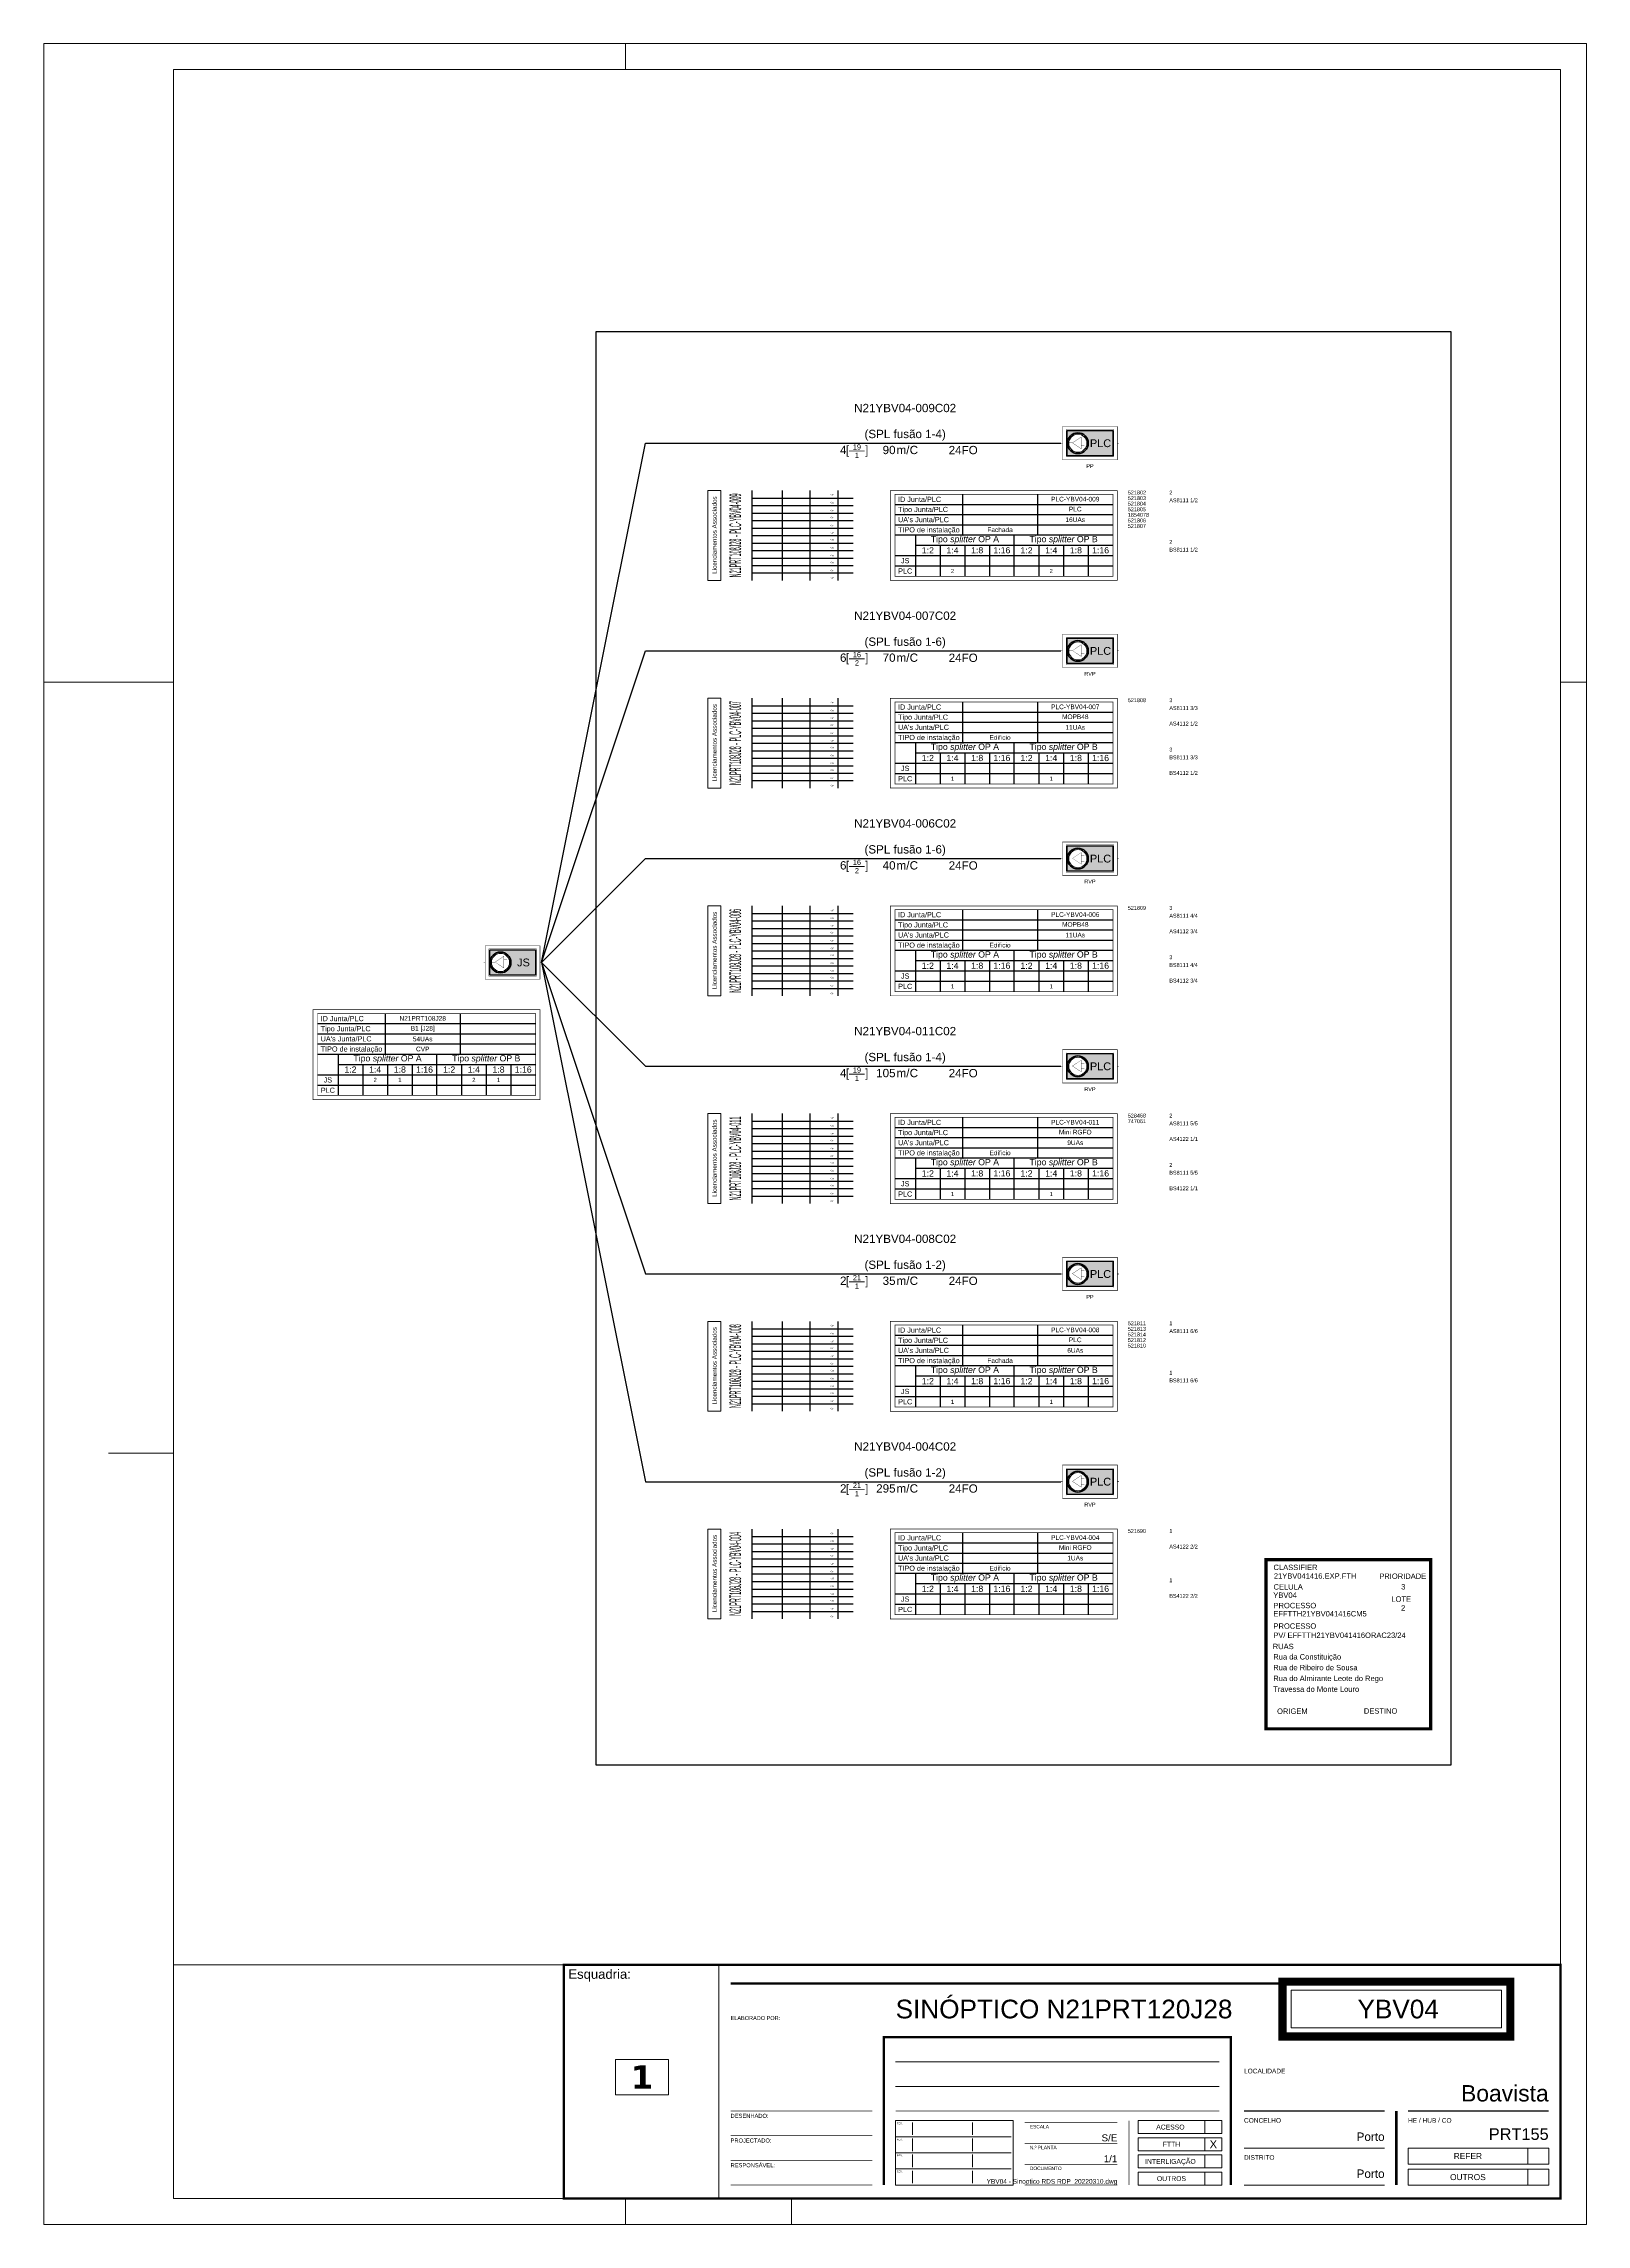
# Paper-space layout 'N21PRT108J28' of a CAD drawing. Header units: metres, sheet in millimetres. Extents: x 2591 to 2888, y 559 to 979.
# The model-space entities are those that its viewports show. They can reach past a viewport. Long polylines and large blocks are cut down to what shows.
import ezdxf
from ezdxf.enums import TextEntityAlignment as Align

# ---------------------------------------------------------------- set-up
doc = ezdxf.new("R2010")
doc.units = ezdxf.units.M
doc.header["$MEASUREMENT"] = 0
doc.set_wipeout_variables(frame=1)
for name, color, linetype in [('3-PROJ_FTTH_CABO', 7, 'Continuous'), ('3-PROJ_FTTH_JUNTA', 7, 'Continuous'), ('3-PROJ_FTTH_LICENCIAMENTOS', 7, 'Continuous'), ('3-PROJ_FTTH_PLC', 7, 'Continuous')]:
    doc.layers.add(name, color=color, linetype=linetype)
doc.layers.add('LAYOUTS', color=7, linetype='Continuous', lineweight=0)
doc.styles.add('ARIAL', font='')
doc.styles.add('meu', font='')
doc.styles.get('ARIAL').set_extended_font_data('Arial')
doc.styles.get('meu').set_extended_font_data('Verdana')

# ---------------------------------------------------------------- blocks, each defined once
blk = doc.blocks.new('Legenda NOS')
at = {"layer": 'LAYOUTS', "color": 8, "lineweight": 0}
for p, q in [((-144.69, 34.54), (-144.69, 34.54)), ((-76.05, 16.66), (-76.05, 13.88)), ((-76.05, 12.98), (-76.05, 10.2)), ((-6.97, 10.77), (-6.97, 7.36)), ((-76.05, 9.31), (-76.05, 6.53)), ((-76.05, 5.63), (-76.05, 2.85)), ((-6.97, 6.26), (-6.97, 2.85))]:
    blk.add_line(p, q, dxfattribs=at)
at = {"layer": 'LAYOUTS', "color": 8}
for p, q in [((-72.96, 29.26), (-142.19, 29.26)), ((-142.19, 23.98), (-72.96, 23.98)), ((-138.58, 16.27), (-138.58, 13.59)), ((-125.77, 16.27), (-125.77, 13.59)), ((-117.08, 2.85), (-117.08, 16.66)), ((-142.19, 13.2), (-117.46, 13.2)), ((-142.19, 9.75), (-117.46, 9.75)), ((-138.58, 12.82), (-138.58, 10.14)), ((-138.58, 9.37), (-138.58, 6.69)), ((-125.77, 12.82), (-125.77, 10.14)), ((-125.77, 9.37), (-125.77, 6.69)), ((-142.19, 6.3), (-117.46, 6.3)), ((-138.58, 5.92), (-138.58, 3.24)), ((-125.77, 5.92), (-125.77, 3.24)), ((-117.46, 2.85), (-142.19, 2.85))]:
    blk.add_line(p, q, dxfattribs=at)
at = {"layer": 'LAYOUTS', "lineweight": 0}
for p, q in [((-72.41, 12.98), (-90.33, 12.98)), ((-72.41, 5.63), (-90.33, 5.63)), ((-2.5, 6.26), (-24.5, 6.26))]:
    blk.add_line(p, q, dxfattribs=at)
at = {"layer": 'LAYOUTS'}
blk.add_line((0, 0), (0, 2.5), dxfattribs=at)
at = {"layer": 'LAYOUTS', "lineweight": 0, "const_width": 0.5}
blk.add_lwpolyline([(-213.19, 50), (0, 50), (0, 0), (-213.19, 0)], close=True, dxfattribs=at)
at = {"layer": 'LAYOUTS', "lineweight": 0, "const_width": 0.25}
blk.add_lwpolyline([(-180, 50), (-180, 0)], dxfattribs=at)
at = {"layer": 'LAYOUTS', "color": 7, "lineweight": 0, "const_width": 1.5}
blk.add_lwpolyline([(-59.58, 46.52), (-10.59, 46.52), (-10.59, 34.54), (-59.58, 34.54)], close=True, dxfattribs=at)
at = {"layer": 'LAYOUTS', "color": 9, "lineweight": 0}
for points, const_width in [([(-177.5, 46.02), (-59.08, 46.02), (-59.08, 46.02)], 0.5), ([(-177.5, 18.7), (-147.19, 18.7)], 0.147), ([(-67.67, 18.7), (-37.59, 18.7)], 0.25), ([(-32.59, 18.7), (-2.5, 18.7)], 0.25), ([(-114.58, 16.22), (-94.78, 16.22)], 0.124), ([(-177.5, 13.41), (-147.19, 13.41)], 0.147), ([(-114.58, 11.77), (-94.78, 11.77)], 0.124), ([(-67.67, 10.77), (-37.59, 10.77)], 0.25), ([(-32.59, 10.77), (-2.5, 10.77)], 0.25), ([(-177.5, 8.13), (-147.19, 8.13)], 0.147), ([(-114.58, 7.31), (-94.78, 7.31)], 0.124), ([(-177.5, 2.85), (-147.19, 2.85)], 0.147), ([(-114.58, 2.85), (-94.78, 2.85)], 0.124), ([(-67.67, 2.85), (-37.59, 2.85)], 0.25), ([(-32.59, 2.85), (-2.5, 2.85)], 0.25)]:
    blk.add_lwpolyline(points, dxfattribs=dict(at, const_width=const_width))
at = {"layer": 'LAYOUTS', "color": 9, "lineweight": 0, "const_width": 1}
blk.add_lwpolyline([(-59.08, 46.02), (-11.09, 46.02), (-11.09, 35.04), (-59.08, 35.04)], close=True, dxfattribs=at)
at = {"layer": 'LAYOUTS', "lineweight": 0}
blk.add_lwpolyline([(-57.62, 44.55), (-12.58, 44.55), (-12.58, 36.51), (-57.62, 36.51)], close=True, dxfattribs=at)
at = {"layer": 'LAYOUTS', "color": 7, "const_width": 0.5}
blk.add_lwpolyline([(-144.69, 2.85), (-144.69, 34.54), (-70.46, 34.54), (-70.46, 2.85)], dxfattribs=at)
at = {"layer": 'LAYOUTS', "ltscale": 0.1}
blk.add_lwpolyline([(-190.76, 22.18), (-202.12, 22.18), (-202.12, 29.73), (-190.76, 29.73)], close=True, dxfattribs=at)
at = {"layer": 'LAYOUTS', "color": 7, "lineweight": 0}
blk.add_lwpolyline([(-142.19, 18.7, 0.141, 0.141, 0), (-92.28, 18.7, 0.141, 0.141, 0), (-72.96, 18.7, 0, 0, 0)], format="xyseb", dxfattribs=at)
at = {"layer": 'LAYOUTS', "const_width": 0.5}
blk.add_lwpolyline([(-35.09, 18.7), (-35.09, 2.85)], dxfattribs=at)
at = {"layer": 'LAYOUTS', "color": 8}
for points in [[(-142.19, 2.85), (-117.08, 2.85), (-117.08, 16.66), (-142.19, 16.66)], [(-90.33, 16.66), (-72.41, 16.66), (-72.41, 13.88), (-90.33, 13.88)], [(-90.33, 12.98), (-72.41, 12.98), (-72.41, 10.2), (-90.33, 10.2)], [(-32.59, 10.77), (-2.5, 10.77), (-2.5, 7.36), (-32.59, 7.36)], [(-90.33, 9.31), (-72.41, 9.31), (-72.41, 6.53), (-90.33, 6.53)], [(-90.33, 5.63), (-72.41, 5.63), (-72.41, 2.85), (-90.33, 2.85)], [(-32.59, 6.26), (-2.5, 6.26), (-2.5, 2.85), (-32.59, 2.85)]]:
    blk.add_lwpolyline(points, close=True, dxfattribs=at)
at = {"layer": 'LAYOUTS', "color": 7, "lineweight": 0, "const_width": 0.141}
blk.add_lwpolyline([(-92.28, 2.85), (-92.28, 16.66)], dxfattribs=at)
at = {"layer": 'LAYOUTS'}
blk.add_point((-35.09, 13.41), dxfattribs=at)
blk.add_point((-35.09, 13.41), dxfattribs=at)
at = {"layer": 'LAYOUTS', "lineweight": 0, "style": 'ARIAL'}
for s, height, p in [('Esquadria:', 2, (-212.19, 49)), ('ELABORADO POR:', 0.8483, (-177.5, 39.03)), ('LOCALIDADE', 1, (-67.67, 27.76)), ('DESENHADO:', 0.88, (-177.5, 18.11)), ('REV.', 0.383, (-141.92, 16.27)), ('ESCALA', 0.743, (-113.48, 15.73)), ('CONCELHO', 1, (-67.67, 17.2)), ('HE / HUB / CO', 1, (-32.59, 17.2)), ('PROJECTADO:', 0.8802, (-177.5, 12.83)), ('REV.', 0.383, (-141.92, 12.82)), ('REV.', 0.383, (-141.92, 9.37)), ('N.º PLANTA', 0.743, (-113.48, 11.27)), ('RESPONSÁVEL:', 0.8802, (-177.5, 7.55)), ('REV.', 0.383, (-141.92, 5.92)), ('DOCUMENTO', 0.743, (-113.48, 6.81)), ('DISTRITO', 1, (-67.67, 9.27))]:
    blk.add_text(s, height=height, dxfattribs=at).set_placement(p, align=Align.TOP_LEFT)
for s, height, p in [('ACESSO', 1.042, (-83.42, 15.27)), ('FTTH', 1.042, (-83.19, 11.59)), ('REFER', 1.279, (-19.78, 9.07)), ('INTERLIGAÇÃO', 1.0419, (-83.42, 7.92)), ('OUTROS', 1.042, (-83.19, 4.24)), ('OUTROS', 1.279, (-19.78, 4.56))]:
    blk.add_text(s, height=height, dxfattribs=at).set_placement(p, align=Align.MIDDLE_CENTER)
at = {"layer": 'LAYOUTS', "ltscale": 0.1, "insert": (-196.44, 25.96), "char_height": 5, "width": 11.354, "attachment_point": 5, "style": 'meu'}
blk.add_mtext('{\\fVerdana|b1|i0|c0|p34;1}', dxfattribs=at)
at = {"layer": 'LAYOUTS', "lineweight": 0, "style": 'ARIAL'}
blk.add_attdef('PLANTA DE REDE', text='', height=4, dxfattribs=at).set_placement((-142.19, 40.53), align=Align.MIDDLE_LEFT)
for tag, height, p in [('PROJ', 4, (-34.7, 40.53)), ('A', 1.74, (-74.23, 15.27)), ('F', 1.74, (-74.23, 11.59)), ('R', 2.13, (-4.74, 9.07)), ('O1', 1.74, (-74.23, 4.24)), ('I', 1.74, (-74.23, 7.92)), ('O2', 2.13, (-4.74, 4.56))]:
    blk.add_attdef(tag, text='', height=height, dxfattribs=at).set_placement(p, align=Align.MIDDLE_CENTER)
for tag, p in [('OBSERVACOES1', (-142.19, 29.76)), ('OBSERVACOES2', (-142.19, 24.48))]:
    blk.add_attdef(tag, text='', height=1.25, dxfattribs=at).set_placement(p, align=Align.BOTTOM_LEFT)
for tag, height, p in [('LOCALIDADE', 3.5, (-2.5, 19.7)), ('DESIGNAÇÃO DO PROJECTO', 1.25, (-72.96, 19.2)), ('DESENHADO', 1.5, (-147.19, 13.41)), ('V1', 1.04, (-138.89, 13.2)), ('Responsável1', 1.04, (-127.3, 13.2)), ('XX-XX-X1', 1.04, (-117.46, 13.2)), ('CONCELHO', 1.8, (-37.59, 11.77)), ('NOME_CO', 2.5, (-2.5, 11.77)), ('PROJECTADO', 1.5, (-147.19, 8.13)), ('V2', 1.04, (-138.89, 9.75)), ('Responsável2', 1.04, (-127.3, 9.75)), ('XX-XX-X2', 1.04, (-117.46, 9.75)), ('1:1000', 1.49, (-94.78, 11.77)), ('RESPONSAVEL', 1.5, (-147.19, 2.85)), ('V3', 1.04, (-138.89, 6.3)), ('Responsável3', 1.04, (-127.3, 6.3)), ('XX-XX-X3', 1.04, (-117.46, 6.3)), ('PLANTA', 1.49, (-94.78, 7.31)), ('DISTRITO', 1.8, (-37.59, 3.85)), ('V4', 1.04, (-138.89, 2.85)), ('Responsável4', 1.04, (-127.3, 2.85)), ('XX-XX-X4', 1.04, (-117.46, 2.85))]:
    blk.add_attdef(tag, text='', height=height, dxfattribs=at).set_placement(p, align=Align.BOTTOM_RIGHT)
at = {"layer": 'LAYOUTS', "style": 'ARIAL'}
blk.add_attdef('XXXXXXXXXXXXX', text='', height=1, dxfattribs=at).set_placement((-94.78, 2.85), align=Align.BOTTOM_RIGHT)
blk = doc.blocks.new('*U59')
for p, q in [((1944.56, 1295.19), (1944.56, 1290.19)), ((1832.56, 1172.19), (1857.56, 1172.19)), ((2124.56, 1172.19), (2129.56, 1172.19)), ((1845.06, 1023.69), (1857.56, 1023.69)), ((1944.56, 880.19), (1944.56, 875.19)), ((1976.56, 875.19), (1976.56, 880.19))]:
    blk.add_line(p, q)
for points in [[(1832.56, 875.19), (1832.56, 1295.19), (2129.56, 1295.19), (2129.56, 875.19)], [(1857.56, 880.19), (1857.56, 1290.19), (2124.56, 1290.19), (2124.56, 880.19)]]:
    blk.add_lwpolyline(points, close=True)
blk = doc.blocks.new('*U26')
blk.add_hatch(color=31).paths.add_polyline_path([(9.97, -2.44), (1.18, -2.44), (1.18, 2.44), (9.97, 2.44)])
at = {"color": 7, "const_width": 0.0743}
for points in [[(0.29, 0), (0, 0)], [(11.15, 0), (10.86, 0)]]:
    blk.add_lwpolyline(points, dxfattribs=at)
at = {"color": 7}
for points, const_width in [([(10.86, -3.21), (0.29, -3.21), (0.29, 3.21), (10.86, 3.21)], 0.0929), ([(10.17, -2.63), (0.99, -2.63), (0.99, 2.63), (10.17, 2.63)], 0.0465)]:
    blk.add_lwpolyline(points, close=True, dxfattribs=dict(at, const_width=const_width))
at = {"color": 31}
blk.add_lwpolyline([(9.97, -2.44), (1.18, -2.44), (1.18, 2.44), (9.97, 2.44)], close=True, dxfattribs=at)
at = {"color": 7, "ltscale": 0.001}
blk.add_lwpolyline([(10.86, -9.12, 0.12, 0.12, 0), (10.86, -9.12, 0.12, 0.12, 0), (-32.84, -9.12, 0.12, 0.12, 0), (-32.84, -26.43, 0.12, 0.12, 0), (10.86, -26.43, 0.12, 0.12, 0), (10.86, -26.43, 0.12, 0.12, 0), (10.86, -9.12, 0, 0, 0)], format="xyseb", dxfattribs=at)
at = {"color": 7, "ltscale": 0.001, "const_width": 0.12}
blk.add_lwpolyline([(10, -25.61), (10, -25.61), (-31.98, -25.61), (-31.98, -9.84), (10, -9.84), (10, -9.84)], close=True, dxfattribs=at)
at = {"color": 7}
for points in [[(-31.98, -11.79), (10, -11.79)], [(-18.98, -9.84), (-18.98, -17.65)], [(-4.49, -9.84), (-4.49, -17.65)], [(-31.98, -13.74), (10, -13.74)], [(-31.98, -15.69), (10, -15.69)], [(-31.98, -17.65), (10, -17.65)], [(-28, -17.65), (-28, -25.61)], [(-28, -19.64), (10, -19.64)], [(-23.25, -19.64), (-23.25, -25.61)], [(-18.5, -19.64), (-18.5, -25.61)], [(-13.75, -19.64), (-13.75, -25.61)], [(-9, -25.61), (-9, -17.65)], [(-4.25, -19.64), (-4.25, -25.61)], [(0.5, -19.64), (0.5, -25.61)], [(5.25, -19.64), (5.25, -25.61)], [(-31.98, -21.63), (10, -21.63)], [(-31.98, -23.62), (10, -23.62)], [(-31.98, -23.62), (-13.57, -23.62), (10, -23.62)]]:
    blk.add_lwpolyline(points, dxfattribs=at)
at = {"color": 7, "style": 'ARIAL'}
for s, p in [('Tipo Junta/PLC', (-31.38, -12.76)), ('ID Junta/PLC', (-31.38, -10.81)), ('TIPO de instalação', (-31.38, -16.67)), ("UA's Junta/PLC", (-31.38, -14.71))]:
    blk.add_text(s, height=1, dxfattribs=at).set_placement(p, align=Align.MIDDLE_LEFT)
for s, p in [('PLC', (-29.99, -24.61)), ('JS', (-29.99, -22.62))]:
    blk.add_text(s, height=1, dxfattribs=at).set_placement(p, align=Align.MIDDLE_CENTER)
at = {"color": 7, "ltscale": 0.001, "char_height": 1.2, "attachment_point": 5, "style": 'ARIAL'}
for s, insert, width in [('{\\C114;1:2}', (-25.63, -20.63), 4.1115), ('{\\C114;Tipo \\fArial|b0|i1|c0|p34;splitter\\fArial|b0|i0|c0|p34; OP A}', (-18.5, -18.64), 14.6912), ('{\\C114;1:4}', (-20.88, -20.63), 4.1115), ('{\\C114;1:8}', (-16.13, -20.63), 4.1115), ('{\\C114;1:16}', (-11.38, -20.63), 4.1115), ('{\\C10;1:2}', (-6.63, -20.63), 4.1115), ('{\\C10;Tipo \\fArial|b0|i1|c0|p34;splitter\\fArial|b0|i0|c0|p34; OP B}', (0.5, -18.64), 14.6912), ('{\\C10;1:4}', (-1.88, -20.63), 4.1115), ('{\\C10;1:8}', (2.87, -20.63), 4.1115), ('{\\C10;1:16}', (7.62, -20.63), 4.1115)]:
    blk.add_mtext(s, dxfattribs=dict(at, insert=insert, width=width))
at = {"color": 4, "lineweight": 0, "style": 'ARIAL'}
blk.add_attdef('ALOCAÇÃO_RDP', text='', height=0.8, dxfattribs=at).set_placement((-0.91, -2.81), align=Align.MIDDLE_RIGHT)
at = {"color": 1, "lineweight": 0, "style": 'ARIAL'}
blk.add_attdef('ALOCAÇÃO_RDS', text='', height=0.8, dxfattribs=at).set_placement((-0.89, -4.35), align=Align.MIDDLE_RIGHT)
at = {"color": 4, "lineweight": 0, "style": 'ARIAL'}
blk.add_attdef('FO_RDP', text='', height=0.8, dxfattribs=at).set_placement((12.06, -2.81), align=Align.MIDDLE_LEFT)
at = {"color": 5, "lineweight": 0, "style": 'ARIAL'}
blk.add_attdef('FO_RTR+BKB', text='', height=0.8, dxfattribs=at).set_placement((12.07, -1.2), align=Align.MIDDLE_LEFT)
at = {"color": 1, "lineweight": 0, "style": 'ARIAL'}
blk.add_attdef('FO_RDS', text='', height=0.8, dxfattribs=at).set_placement((12.09, -4.35), align=Align.MIDDLE_LEFT)
at = {"color": 7, "lineweight": 0, "style": 'ARIAL'}
blk.add_attdef('MORADA', text='', height=0.75, dxfattribs=at).set_placement((10.86, -7.21), align=Align.MIDDLE_RIGHT)
for tag, p in [('TIPO_JUNTA', (-11.73, -12.68)), ('JUNTA', (-11.73, -10.77)), ('INSTALACAO', (-11.73, -16.67)), ('UA_JUNTA', (-11.73, -14.74)), ('NPOL_CVP', (2.75, -16.66))]:
    blk.add_attdef(tag, text='', height=0.9, dxfattribs=at).set_placement(p, align=Align.MIDDLE_CENTER)
at = {"color": 114, "style": 'ARIAL'}
for tag, p in [('(P)1:2_A', (-25.63, -24.61)), ('(J)1:2_A', (-25.63, -22.62)), ('(P)1:4_A', (-20.88, -24.61)), ('(J)1:4_A', (-20.88, -22.62)), ('(P)1:8_A', (-16.13, -24.61)), ('(J)1:8_A', (-16.13, -22.62)), ('(P)1:16_A', (-11.38, -24.61)), ('(J)1:16_A', (-11.38, -22.62))]:
    blk.add_attdef(tag, text='', height=0.8, dxfattribs=at).set_placement(p, align=Align.MIDDLE_CENTER)
at = {"color": 10, "style": 'ARIAL'}
for tag, p in [('(P)1:2_B', (-6.63, -24.61)), ('(J)1:2_B', (-6.63, -22.62)), ('(P)1:4_B', (-1.88, -24.61)), ('(J)1:4_B', (-1.88, -22.62)), ('(P)1:8_B', (2.87, -24.61)), ('(J)1:8_B', (2.87, -22.62)), ('(P)1:16_B', (7.62, -24.61)), ('(J)1:16_B', (7.62, -22.62))]:
    blk.add_attdef(tag, text='', height=0.8, dxfattribs=at).set_placement(p, align=Align.MIDDLE_CENTER)
at = {"color": 7, "lineweight": 0}
blk.add_wipeout([(3.7, -1.95), (3.43, -1.99), (3.09, -2), (2.79, -1.95), (2.57, -1.88), (2.34, -1.78), (2.03, -1.59), (1.77, -1.34), (1.58, -1.1), (1.47, -0.92), (1.35, -0.61), (1.28, -0.33), (1.25, 0), (1.3, 0.42), (1.38, 0.7), (1.51, 0.98), (1.63, 1.17), (1.83, 1.4), (1.98, 1.55), (2.18, 1.69), (2.4, 1.81), (2.69, 1.92), (2.92, 1.97), (3.27, 2), (3.51, 1.99), (3.73, 1.94), (3.98, 1.87), (4.15, 1.79), (4.31, 1.7), (4.51, 1.56), (4.66, 1.42), (4.79, 1.28), (4.96, 1.05), (5.05, 0.88), (5.15, 0.64), (5.21, 0.41), (5.25, 0.11), (5.23, -0.32), (5.19, -0.52), (5.11, -0.74), (4.96, -1.04), (4.78, -1.3), (4.57, -1.51), (4.25, -1.74), (3.96, -1.87)], dxfattribs=at)
at = {"color": 7, "const_width": 0.0465}
for points in [[(1.63, 0.06), (2.2, 0.06)], [(3.87, 0.62), (4.5, 0.62)], [(3.87, -0.49), (4.5, -0.49)]]:
    blk.add_lwpolyline(points, dxfattribs=at)
blk.add_lwpolyline([(2.2, 0.06), (3.87, -1.05), (3.87, 1.18)], close=True, dxfattribs=at)
at = {"color": 7, "lineweight": 40}
blk.add_circle((3.25, 0), 2, dxfattribs=at)
at = {"color": 7, "lineweight": 0}
blk.add_circle((3.25, 0), 1.75, dxfattribs=at)
blk.add_circle((3.25, 0), 1.75, dxfattribs=at)
at = {"color": 7, "style": 'ARIAL'}
blk.add_text('JS', height=1.5, dxfattribs=at).set_placement((7.67, 0), align=Align.MIDDLE_CENTER)
blk = doc.blocks.new('*U9')
blk.add_hatch(color=31).paths.add_polyline_path([(9.97, -2.44), (1.18, -2.44), (1.18, 2.44), (9.97, 2.44)])
at = {"color": 7}
for points, const_width in [([(0.29, 0), (0, 0)], 0.0743), ([(11.15, 0), (10.86, 0)], 0.0743), ([(-40.78, -1.52), (-37.77, -1.52)], 0.15)]:
    blk.add_lwpolyline(points, dxfattribs=dict(at, const_width=const_width))
for points, const_width in [([(10.86, -3.21), (0.29, -3.21), (0.29, 3.21), (10.86, 3.21)], 0.0929), ([(10.17, -2.63), (0.99, -2.63), (0.99, 2.63), (10.17, 2.63)], 0.0465)]:
    blk.add_lwpolyline(points, close=True, dxfattribs=dict(at, const_width=const_width))
at = {"color": 31}
blk.add_lwpolyline([(9.97, -2.44), (1.18, -2.44), (1.18, 2.44), (9.97, 2.44)], close=True, dxfattribs=at)
at = {"color": 7, "ltscale": 0.001}
blk.add_lwpolyline([(10.86, -9.12, 0.12, 0.12, 0), (10.86, -9.12, 0.12, 0.12, 0), (-32.84, -9.12, 0.12, 0.12, 0), (-32.84, -26.43, 0.12, 0.12, 0), (10.86, -26.43, 0.12, 0.12, 0), (10.86, -26.43, 0.12, 0.12, 0), (10.86, -9.12, 0, 0, 0)], format="xyseb", dxfattribs=at)
at = {"color": 7, "ltscale": 0.001, "const_width": 0.12}
blk.add_lwpolyline([(10, -25.61), (10, -25.61), (-31.98, -25.61), (-31.98, -9.84), (10, -9.84), (10, -9.84)], close=True, dxfattribs=at)
at = {"color": 7}
for points in [[(-31.98, -11.79), (10, -11.79)], [(-18.98, -9.84), (-18.98, -17.65)], [(-4.49, -9.84), (-4.49, -17.65)], [(-31.98, -13.74), (10, -13.74)], [(-31.98, -15.69), (10, -15.69)], [(-31.98, -17.65), (10, -17.65)], [(-28, -17.65), (-28, -25.61)], [(-28, -19.64), (10, -19.64)], [(-23.25, -19.64), (-23.25, -25.61)], [(-18.5, -19.64), (-18.5, -25.61)], [(-13.75, -19.64), (-13.75, -25.61)], [(-9, -25.61), (-9, -17.65)], [(-4.25, -19.64), (-4.25, -25.61)], [(0.5, -19.64), (0.5, -25.61)], [(5.25, -19.64), (5.25, -25.61)], [(-31.98, -21.63), (10, -21.63)], [(-31.98, -23.62), (10, -23.62)], [(-31.98, -23.62), (-13.57, -23.62), (10, -23.62)]]:
    blk.add_lwpolyline(points, dxfattribs=at)
at = {"color": 7, "style": 'ARIAL'}
blk.add_text('[     ]  ', height=1.6, dxfattribs=at).set_placement((-35.85, -0.5), align=Align.TOP_RIGHT)
for s, p in [('Tipo Junta/PLC', (-31.38, -12.76)), ('ID Junta/PLC', (-31.38, -10.81)), ('TIPO de instalação', (-31.38, -16.67)), ("UA's Junta/PLC", (-31.38, -14.71))]:
    blk.add_text(s, height=1, dxfattribs=at).set_placement(p, align=Align.MIDDLE_LEFT)
for s, p in [('PLC', (-29.99, -24.61)), ('JS', (-29.99, -22.62))]:
    blk.add_text(s, height=1, dxfattribs=at).set_placement(p, align=Align.MIDDLE_CENTER)
at = {"insert": (-31.65, -0.5), "char_height": 1.6, "width": 2.8224, "attachment_point": 1, "style": 'ARIAL'}
blk.add_mtext('m/', dxfattribs=at)
at = {"color": 7, "ltscale": 0.001, "char_height": 1.2, "attachment_point": 5, "style": 'ARIAL'}
for s, insert, width in [('{\\C114;1:2}', (-25.63, -20.63), 4.1115), ('{\\C114;Tipo \\fArial|b0|i1|c0|p34;splitter\\fArial|b0|i0|c0|p34; OP A}', (-18.5, -18.64), 14.6912), ('{\\C114;1:4}', (-20.88, -20.63), 4.1115), ('{\\C114;1:8}', (-16.13, -20.63), 4.1115), ('{\\C114;1:16}', (-11.38, -20.63), 4.1115), ('{\\C10;1:2}', (-6.63, -20.63), 4.1115), ('{\\C10;Tipo \\fArial|b0|i1|c0|p34;splitter\\fArial|b0|i0|c0|p34; OP B}', (0.5, -18.64), 14.6912), ('{\\C10;1:4}', (-1.88, -20.63), 4.1115), ('{\\C10;1:8}', (2.87, -20.63), 4.1115), ('{\\C10;1:16}', (7.62, -20.63), 4.1115)]:
    blk.add_mtext(s, dxfattribs=dict(at, insert=insert, width=width))
at = {"color": 7, "style": 'ARIAL'}
for tag, p in [('ID_CABO2', (-30, 3)), ('ID_CABO', (-30, 5.5)), ('ID_CABO3', (-30, 0.5))]:
    blk.add_attdef(tag, text='', height=1.6, dxfattribs=at).set_placement(p, align=Align.BOTTOM_CENTER)
at = {"color": 7, "lineweight": 0, "style": 'ARIAL'}
blk.add_attdef('FO_ACTIVAS', text='', height=1.6, dxfattribs=at).set_placement((-41.3, -0.5), align=Align.TOP_RIGHT)
for tag, height, p in [('FO_RESERVA', 1, (-39.28, -2.32)), ('FO_MORTAS', 1, (-39.28, -0.72)), ('TIPO_PLC', 0.9, (2.75, -12.68)), ('PLC', 0.9, (2.75, -10.77)), ('INSTALACAO', 0.9, (-11.73, -16.67)), ('NPOL_CVP', 0.9, (2.75, -16.66)), ('UA_PLC', 0.9, (2.75, -14.72))]:
    blk.add_attdef(tag, text='', height=height, dxfattribs=at).set_placement(p, align=Align.MIDDLE_CENTER)
at = {"color": 7, "style": 'ARIAL'}
blk.add_attdef('METROS', text='', height=1.6, dxfattribs=at).set_placement((-31.85, -0.5), align=Align.TOP_RIGHT)
for tag, height, p in [('TIPO_INSTALACAO', 1.6, (-29.13, -0.5)), ('CAPACIDADE', 1.6, (-21.62, -0.52)), ('BID1', 0.75, (12.86, -9.12)), ('BID2', 0.75, (12.86, -10.2)), ('BID3', 0.75, (12.86, -11.27)), ('BID4', 0.75, (12.86, -12.35)), ('BID5', 0.75, (12.86, -13.42)), ('BID6', 0.75, (12.86, -14.5)), ('BID7', 0.75, (12.86, -15.57)), ('BID8', 0.75, (12.86, -16.65)), ('BID9', 0.75, (12.86, -17.73)), ('BID10', 0.75, (12.86, -18.8)), ('BID11', 0.75, (12.86, -19.88)), ('BID12', 0.75, (12.86, -20.95)), ('BID13', 0.75, (12.86, -22.03)), ('BID14', 0.75, (12.86, -23.11)), ('BID15', 0.75, (12.86, -24.18)), ('BID16', 0.75, (12.86, -25.26)), ('BID17', 0.75, (12.86, -26.33)), ('BID18', 0.75, (12.86, -27.41)), ('BID19', 0.75, (12.86, -28.49)), ('BID20', 0.75, (12.86, -29.56)), ('BID21', 0.75, (12.86, -30.64)), ('BID22', 0.75, (12.86, -31.71)), ('BID23', 0.75, (12.86, -32.79)), ('BID24', 0.75, (12.86, -33.86))]:
    blk.add_attdef(tag, text='', height=height, dxfattribs=at).set_placement(p, align=Align.TOP_LEFT)
at = {"color": 1, "lineweight": 0, "style": 'ARIAL'}
blk.add_attdef('ALOCAÇÃO_RDS', text='', height=0.8, dxfattribs=at).set_placement((-0.89, -4.35), align=Align.MIDDLE_RIGHT)
blk.add_attdef('FO_RDS', text='', height=0.8, dxfattribs=at).set_placement((12.09, -4.35), align=Align.MIDDLE_LEFT)
at = {"color": 7, "style": 'ARIAL'}
blk.add_attdef('F.B.(X)', text='', height=0.75, dxfattribs=at).set_placement((5.58, -5.81), align=Align.MIDDLE_CENTER)
at = {"color": 7, "lineweight": 0, "style": 'ARIAL'}
blk.add_attdef('MORADA', text='', height=0.75, dxfattribs=at).set_placement((10.86, -7.21), align=Align.MIDDLE_RIGHT)
at = {"color": 114, "style": 'ARIAL'}
for tag, p in [('A_SPL_1', (20.86, -10.62)), ('A_SPL_2', (20.86, -12.12)), ('FA_OPA', (20.86, -9.12)), ('A_SPL_3', (20.86, -13.62)), ('A_SPL_4', (20.86, -15.12)), ('A_SPL_5', (20.86, -16.62))]:
    blk.add_attdef(tag, text='', height=0.75, dxfattribs=at).set_placement(p, align=Align.TOP_LEFT)
at = {"color": 1, "style": 'ARIAL'}
for tag, p in [('FA_OPB', (20.86, -18.62)), ('B_SPL_1', (20.86, -20.12)), ('B_SPL_2', (20.86, -21.62)), ('B_SPL_3', (20.86, -23.12)), ('B_SPL_4', (20.86, -24.62)), ('B_SPL_5', (20.86, -26.12))]:
    blk.add_attdef(tag, text='', height=0.75, dxfattribs=at).set_placement(p, align=Align.TOP_LEFT)
at = {"color": 114, "style": 'ARIAL'}
for tag, p in [('(P)1:2_A', (-25.63, -24.61)), ('(J)1:2_A', (-25.63, -22.62)), ('(P)1:4_A', (-20.88, -24.61)), ('(J)1:4_A', (-20.88, -22.62)), ('(P)1:8_A', (-16.13, -24.61)), ('(J)1:8_A', (-16.13, -22.62)), ('(P)1:16_A', (-11.38, -24.61)), ('(J)1:16_A', (-11.38, -22.62))]:
    blk.add_attdef(tag, text='', height=0.8, dxfattribs=at).set_placement(p, align=Align.MIDDLE_CENTER)
at = {"color": 10, "style": 'ARIAL'}
for tag, p in [('(P)1:2_B', (-6.63, -24.61)), ('(J)1:2_B', (-6.63, -22.62)), ('(P)1:4_B', (-1.88, -24.61)), ('(J)1:4_B', (-1.88, -22.62)), ('(P)1:8_B', (2.87, -24.61)), ('(J)1:8_B', (2.87, -22.62)), ('(P)1:16_B', (7.62, -24.61)), ('(J)1:16_B', (7.62, -22.62))]:
    blk.add_attdef(tag, text='', height=0.8, dxfattribs=at).set_placement(p, align=Align.MIDDLE_CENTER)
at = {"color": 7, "lineweight": 0}
blk.add_wipeout([(3.7, -1.95), (3.43, -1.99), (3.09, -2), (2.79, -1.95), (2.57, -1.88), (2.34, -1.78), (2.03, -1.59), (1.77, -1.34), (1.58, -1.1), (1.47, -0.92), (1.35, -0.61), (1.28, -0.33), (1.25, 0), (1.3, 0.42), (1.38, 0.7), (1.51, 0.98), (1.63, 1.17), (1.83, 1.4), (1.98, 1.55), (2.18, 1.69), (2.4, 1.81), (2.69, 1.92), (2.92, 1.97), (3.27, 2), (3.51, 1.99), (3.73, 1.94), (3.98, 1.87), (4.15, 1.79), (4.31, 1.7), (4.51, 1.56), (4.66, 1.42), (4.79, 1.28), (4.96, 1.05), (5.05, 0.88), (5.15, 0.64), (5.21, 0.41), (5.25, 0.11), (5.23, -0.32), (5.19, -0.52), (5.11, -0.74), (4.96, -1.04), (4.78, -1.3), (4.57, -1.51), (4.25, -1.74), (3.96, -1.87)], dxfattribs=at)
at = {"color": 7, "const_width": 0.0465}
for points in [[(1.63, 0.06), (2.2, 0.06)], [(3.87, 0.62), (4.5, 0.62)], [(3.87, -0.49), (4.5, -0.49)]]:
    blk.add_lwpolyline(points, dxfattribs=at)
blk.add_lwpolyline([(2.2, 0.06), (3.87, -1.05), (3.87, 1.18)], close=True, dxfattribs=at)
at = {"color": 7, "lineweight": 40}
blk.add_circle((3.25, 0), 2, dxfattribs=at)
at = {"color": 7, "lineweight": 0}
blk.add_circle((3.25, 0), 1.75, dxfattribs=at)
blk.add_circle((3.25, 0), 1.75, dxfattribs=at)
at = {"color": 7, "style": 'ARIAL'}
blk.add_text('PLC', height=1.5, dxfattribs=at).set_placement((7.61, 0), align=Align.MIDDLE_CENTER)
blk.add_attdef('N_RAISER(X)', text='', height=0.75, dxfattribs=at).set_placement((5.58, -4.41), align=Align.MIDDLE_CENTER)
blk = doc.blocks.new('Troço Sinoptico')
at = {"color": 7, "lineweight": 0, "style": 'ARIAL'}
for tag, p in [('D1', (-16.57, -9.75)), ('D2', (-16.57, -11.26)), ('T1', (-10.78, -9.77)), ('E1', (-1.22, -9.77))]:
    blk.add_attdef(tag, text='', height=0.631, dxfattribs=at).set_placement(p, align=Align.MIDDLE_CENTER)
blk.add_attdef('XXX1', text='', height=0.631, dxfattribs=at).set_placement((-4.58, -9.81), align=Align.MIDDLE_RIGHT)
at = {"color": 7}
blk.add_wipeout([(-27.96, -26.44), (-27.96, -9.12), (0, -9.12), (0, -26.43)], dxfattribs=at)
at = {"color": 7, "lineweight": 0}
blk.add_lwpolyline([(-27.96, -26.44), (-25.49, -26.44), (-25.49, -9.12), (-27.96, -9.12)], close=True, dxfattribs=at)
at = {"color": 7}
for points in [[(-19.54, -9.12), (-19.54, -26.44)], [(-19.54, -10.56), (0, -10.56)], [(-19.54, -12), (0, -12)], [(-13.66, -9.12), (-13.66, -17.78)], [(-8.33, -9.12), (-8.33, -17.78)], [(-2.94, -9.12), (-2.94, -17.77)], [(-19.54, -13.44), (0, -13.44)], [(-19.54, -14.89), (0, -14.89)], [(-19.54, -16.33), (0, -16.33)], [(-19.54, -17.77), (0, -17.77)], [(-19.54, -19.23), (0, -19.23)], [(-19.54, -20.67), (0, -20.67)], [(-13.66, -17.78), (-13.66, -26.44)], [(-8.33, -17.78), (-8.33, -26.44)], [(-2.94, -17.78), (-2.94, -26.43)], [(-19.54, -22.11), (0, -22.11)], [(-19.54, -23.55), (0, -23.55)], [(-19.54, -24.99), (0, -24.99)]]:
    blk.add_lwpolyline(points, dxfattribs=at)
at = {"color": 7, "lineweight": 0, "true_color": 0xffffff, "insert": (-26.69, -17.69), "char_height": 0.865, "width": 17.7947, "attachment_point": 5, "rotation": 90, "style": 'ARIAL'}
blk.add_mtext('Licenciamentos Associados', dxfattribs=at)
at = {"color": 7, "lineweight": 0, "char_height": 0.355, "width": 6.2282, "attachment_point": 2, "style": 'ARIAL'}
for insert in [(-4.1, -11.28), (-4.09, -9.77), (-4.09, -14.1), (-4.09, -12.78), (-4.09, -15.66), (-4.1, -18.43), (-4.1, -19.94), (-4.09, -17.1), (-4.1, -21.44), (-4.1, -22.77), (-4.09, -24.32), (-4.09, -25.77)]:
    blk.add_mtext('Km', dxfattribs=dict(at, insert=insert))
at = {"color": 7, "lineweight": 0, "style": 'ARIAL', "width": 0.580821}
blk.add_attdef('ORIGEM-DESTINO', text='', height=2.25, rotation=90, dxfattribs=at).set_placement((-21.59, -25.83), (-21.59, -9.68), align=Align.FIT)
at = {"color": 7, "lineweight": 0, "style": 'ARIAL'}
for tag, p in [('D3', (-16.57, -12.76)), ('T2', (-10.78, -11.28)), ('T3', (-10.78, -12.77)), ('E2', (-1.22, -11.3)), ('E3', (-1.22, -12.78)), ('D4', (-16.57, -14.09)), ('D5', (-16.57, -15.64)), ('D6', (-16.57, -17.08)), ('T4', (-10.78, -14.1)), ('T5', (-10.78, -15.65)), ('T6', (-10.78, -17.09)), ('E4', (-1.22, -14.1)), ('E5', (-1.22, -15.65)), ('E6', (-1.22, -17.09)), ('D7', (-16.57, -18.42)), ('D8', (-16.57, -19.93)), ('T7', (-10.78, -18.43)), ('T8', (-10.79, -19.94)), ('E7', (-1.22, -18.43)), ('E8', (-1.22, -19.97)), ('D10', (-16.57, -22.75)), ('D11', (-16.57, -24.3)), ('D9', (-16.57, -21.42)), ('T10', (-10.78, -22.77)), ('T11', (-10.79, -24.31)), ('T9', (-10.79, -21.44)), ('E10', (-1.22, -22.77)), ('E11', (-1.22, -24.31)), ('E9', (-1.22, -21.45)), ('D12', (-16.57, -25.74)), ('T12', (-10.79, -25.76)), ('E12', (-1.22, -25.76))]:
    blk.add_attdef(tag, text='', height=0.631, dxfattribs=at).set_placement(p, align=Align.MIDDLE_CENTER)
for tag, p in [('XXX2', (-4.59, -11.32)), ('XXX3', (-4.58, -12.81)), ('XXX4', (-4.59, -14.14)), ('XXX5', (-4.58, -15.69)), ('XXX7', (-4.59, -18.47)), ('XXX8', (-4.59, -19.98)), ('XXX6', (-4.58, -17.13)), ('XXX10', (-4.59, -22.81)), ('XXX11', (-4.58, -24.35)), ('XXX9', (-4.59, -21.48)), ('XXX12', (-4.58, -25.8))]:
    blk.add_attdef(tag, text='', height=0.631, dxfattribs=at).set_placement(p, align=Align.MIDDLE_RIGHT)
at = {"color": 7, "lineweight": 0, "style": 'ARIAL', "flags": 1}
blk.add_attdef('ID', text='', height=0.631, dxfattribs=at).set_placement((-13.98, -27.67), align=Align.MIDDLE_CENTER)
at = {"layer": 'Defpoints', "flags": 1}
for tag, p in [('TROCO', (-28.25, -8.29)), ('GAMA', (-13.98, -8.55))]:
    blk.add_attdef(tag, p, '', height=2.16, dxfattribs=at)
blk = doc.blocks.new('BOAVISTA_LIC')
at = {"const_width": 0.3}
blk.add_lwpolyline([(2033.71, 1323.27), (2048.95, 1323.27), (2048.95, 1307.59), (2033.71, 1307.59)], close=True, dxfattribs=at)
at = {"color": 5, "style": 'ARIAL'}
for s, p in [('CLASSIFIER', (2034.4, 1322.31)), ('PRIORIDADE', (2044.2, 1321.49)), ('CELULA', (2034.4, 1320.5)), ('LOTE', (2045.32, 1319.37)), ('PROCESSO', (2034.4, 1318.77)), ('PROCESSO', (2034.4, 1316.87)), ('RUAS', (2034.33, 1314.98)), ('ORIGEM ', (2034.73, 1308.98)), ('DESTINO ', (2042.77, 1309))]:
    blk.add_text(s, height=0.5, dxfattribs=at).set_placement(p)
at = {"style": 'ARIAL'}
for tag, p in [('CLASSIFIER', (2034.43, 1321.51)), ('CELULA', (2034.38, 1319.73)), ('PROCESSO', (2034.38, 1318.01)), ('ORAC', (2034.38, 1316.02)), ('RUA_1', (2034.38, 1314.02)), ('RUA_2', (2034.38, 1313.02)), ('RUA_3', (2034.38, 1312.02)), ('RUA_4', (2034.38, 1311.02)), ('RUA_5', (2034.38, 1310.02)), ('ORIGEM', (2034.38, 1308.02)), ('DESTINO', (2042.89, 1308.12))]:
    blk.add_attdef(tag, p, '', height=0.5, dxfattribs=at)
for tag, p in [('PRIORIDADE', (2046.42, 1320.76)), ('LOTE', (2046.41, 1318.8))]:
    blk.add_attdef(tag, text='', height=0.5, dxfattribs=at).set_placement(p, align=Align.MIDDLE_CENTER)

msp = doc.modelspace()

# ---------------------------------------------------------------- linework, layer by layer
at = {"layer": '3-PROJ_FTTH_CABO'}
for points in [[(497.8, 5624.14), (577.8, 5624.14)], [(497.8, 5584.14), (577.8, 5584.14)], [(497.8, 5544.14), (577.8, 5544.14)], [(497.8, 5504.14), (577.8, 5504.14)], [(497.8, 5464.14), (577.8, 5464.14)], [(497.8, 5424.14), (577.8, 5424.14)]]:
    msp.add_lwpolyline(points, dxfattribs=at)

# ---------------------------------------------------------------- block references
at = {"ltscale": 5, "xscale": 2.0780833110902, "yscale": 2.0780833110902, "zscale": 2.0780833110902}
msp.add_blockref('BOAVISTA_LIC', (-3608.94, 2659.25), dxfattribs=at).add_auto_attribs({'CLASSIFIER': '21YBV041416.EXP.FTH', 'CELULA': 'YBV04', 'RUA_1': 'Rua da Constituição ', 'RUA_2': 'Rua de Ribeiro de Sousa ', 'RUA_3': 'Rua do Almirante Leote do Rego', 'RUA_4': 'Travessa do Monte Louro', 'PROCESSO': 'EFFTTH21YBV041416CM5', 'ORAC': 'PV/ EFFTTH21YBV041416ORAC23/24', 'PRIORIDADE': '3', 'LOTE': '2'})
at = {"layer": '3-PROJ_FTTH_JUNTA'}
msp.add_blockref('*U26', (466.65, 5524.14), dxfattribs=at).add_auto_attribs({'JUNTA': 'N21PRT108J28', 'TIPO_JUNTA': 'B1 [J28]', 'UA_JUNTA': '54UAs', 'INSTALACAO': 'CVP', '(J)1:4_A': '2', '(J)1:8_A': '1', '(J)1:4_B': '2', '(J)1:8_B': '1'})

# ---------------------------------------------------------------- next in the draw order: linework, layer by layer
at = {"layer": '3-PROJ_FTTH_CABO'}
for points in [[(477.8, 5524.14), (497.8, 5624.14)], [(477.8, 5524.14), (497.8, 5584.14)], [(477.8, 5524.14), (497.8, 5544.14)], [(477.8, 5524.14), (497.8, 5504.14)], [(477.8, 5524.14), (497.8, 5464.14)], [(477.8, 5524.14), (497.8, 5424.14)]]:
    msp.add_lwpolyline(points, dxfattribs=at)

# ---------------------------------------------------------------- next in the draw order: block references
at = {"layer": '3-PROJ_FTTH_PLC'}
for p, values in [((577.8, 5624.14), {'PLC': 'PLC-YBV04-009', 'TIPO_PLC': 'PLC', 'UA_PLC': '16UAs', 'INSTALACAO': 'Fachada', '(P)1:4_A': '2', '(P)1:4_B': '2', 'BID1': '521802', 'BID2': '521803', 'BID3': '521804', 'BID4': '521805', 'BID5': '1854078', 'BID6': '521806', 'BID7': '521807', 'FA_OPA': '2', 'A_SPL_1': 'AS8111 1/2', 'FA_OPB': '2', 'B_SPL_1': 'BS8111 1/2', 'N_RAISER(X)': 'PP', 'ID_CABO': 'N21YBV04-009C02', 'ID_CABO3': '(SPL fusão 1-4)', 'FO_ACTIVAS': '4', 'FO_MORTAS': '19', 'FO_RESERVA': '1', 'METROS': '90', 'TIPO_INSTALACAO': 'C', 'CAPACIDADE': '24FO'}), ((577.8, 5584.14), {'PLC': 'PLC-YBV04-007', 'TIPO_PLC': 'MOPB48', 'UA_PLC': '11UAs', 'INSTALACAO': 'Edificio', '(P)1:4_A': '1', '(P)1:4_B': '1', 'BID1': '521808', 'FA_OPA': '3', 'A_SPL_1': 'AS8111 3/3', 'A_SPL_3': 'AS4112 1/2', 'FA_OPB': '3', 'B_SPL_1': 'BS8111 3/3', 'B_SPL_3': 'BS4112 1/2', 'N_RAISER(X)': 'RVP', 'ID_CABO': 'N21YBV04-007C02', 'ID_CABO3': '(SPL fusão 1-6)', 'FO_ACTIVAS': '6', 'FO_MORTAS': '16', 'FO_RESERVA': '2', 'METROS': '70', 'TIPO_INSTALACAO': 'C', 'CAPACIDADE': '24FO'}), ((577.8, 5544.14), {'PLC': 'PLC-YBV04-006', 'TIPO_PLC': 'MOPB48', 'UA_PLC': '11UAs', 'INSTALACAO': 'Edificio', '(P)1:4_A': '1', '(P)1:4_B': '1', 'BID1': '521809', 'FA_OPA': '3', 'A_SPL_1': 'AS8111 4/4', 'A_SPL_3': 'AS4112 3/4', 'FA_OPB': '3', 'B_SPL_1': 'BS8111 4/4', 'B_SPL_3': 'BS4112 3/4', 'N_RAISER(X)': 'RVP', 'ID_CABO': 'N21YBV04-006C02', 'ID_CABO3': '(SPL fusão 1-6)', 'FO_ACTIVAS': '6', 'FO_MORTAS': '16', 'FO_RESERVA': '2', 'METROS': '40', 'TIPO_INSTALACAO': 'C', 'CAPACIDADE': '24FO'}), ((577.8, 5504.14), {'PLC': 'PLC-YBV04-011', 'TIPO_PLC': 'Mini RGFO', 'UA_PLC': '9UAs', 'INSTALACAO': 'Edificio', '(P)1:4_A': '1', '(P)1:4_B': '1', 'BID1': '528468', 'BID2': '747061', 'FA_OPA': '2', 'A_SPL_1': 'AS8111 5/5', 'A_SPL_3': 'AS4122 1/1', 'FA_OPB': '2', 'B_SPL_1': 'BS8111 5/5', 'B_SPL_3': 'BS4122 1/1', 'N_RAISER(X)': 'RVP', 'ID_CABO': 'N21YBV04-011C02', 'ID_CABO3': '(SPL fusão 1-4)', 'FO_ACTIVAS': '4', 'FO_MORTAS': '19', 'FO_RESERVA': '1', 'METROS': '105', 'TIPO_INSTALACAO': 'C', 'CAPACIDADE': '24FO'}), ((577.8, 5464.14), {'PLC': 'PLC-YBV04-008', 'TIPO_PLC': 'PLC', 'UA_PLC': '6UAs', 'INSTALACAO': 'Fachada', '(P)1:4_A': '1', '(P)1:4_B': '1', 'BID1': '521811', 'BID2': '521813', 'BID3': '521814', 'BID4': '521812', 'BID5': '521810', 'FA_OPA': '1', 'A_SPL_1': 'AS8111 6/6', 'FA_OPB': '1', 'B_SPL_1': 'BS8111 6/6', 'N_RAISER(X)': 'PP', 'ID_CABO': 'N21YBV04-008C02', 'ID_CABO3': '(SPL fusão 1-2)', 'FO_ACTIVAS': '2', 'FO_MORTAS': '21', 'FO_RESERVA': '1', 'METROS': '35', 'TIPO_INSTALACAO': 'C', 'CAPACIDADE': '24FO'}), ((577.8, 5424.14), {'PLC': 'PLC-YBV04-004', 'TIPO_PLC': 'Mini RGFO', 'UA_PLC': '1UAs', 'INSTALACAO': 'Edificio', 'BID1': '521690', 'FA_OPA': '1', 'A_SPL_2': 'AS4122 2/2', 'FA_OPB': '1', 'B_SPL_2': 'BS4122 2/2', 'N_RAISER(X)': 'RVP', 'ID_CABO': 'N21YBV04-004C02', 'ID_CABO3': '(SPL fusão 1-2)', 'FO_ACTIVAS': '2', 'FO_MORTAS': '21', 'FO_RESERVA': '1', 'METROS': '295', 'TIPO_INSTALACAO': 'C', 'CAPACIDADE': '24FO'})]:
    msp.add_blockref('*U9', p, dxfattribs=at).add_auto_attribs(values)

# ---------------------------------------------------------------- next in the draw order: block references
at = {"layer": '3-PROJ_FTTH_LICENCIAMENTOS'}
ref = msp.add_blockref('Troço Sinoptico', (537.8, 5624.14), dxfattribs=at)
ref.add_attrib('ORIGEM-DESTINO', 'N21PRT108J28 - PLC-YBV04-009', dxfattribs={"layer": '0', "color": 7, "lineweight": 0, "height": 2.2526, "rotation": 90, "style": 'ARIAL', "width": 0.333226}).set_placement((516.21, 5598.31), (516.21, 5614.46), align=Align.FIT)
ref = msp.add_blockref('Troço Sinoptico', (537.8, 5584.14), dxfattribs=at)
ref.add_attrib('ORIGEM-DESTINO', 'N21PRT108J28 - PLC-YBV04-007', dxfattribs={"layer": '0', "color": 7, "lineweight": 0, "height": 2.2526, "rotation": 90, "style": 'ARIAL', "width": 0.333226}).set_placement((516.21, 5558.31), (516.21, 5574.46), align=Align.FIT)
ref = msp.add_blockref('Troço Sinoptico', (537.8, 5544.14), dxfattribs=at)
ref.add_attrib('ORIGEM-DESTINO', 'N21PRT108J28 - PLC-YBV04-006', dxfattribs={"layer": '0', "color": 7, "lineweight": 0, "height": 2.2526, "rotation": 90, "style": 'ARIAL', "width": 0.333226}).set_placement((516.21, 5518.31), (516.21, 5534.46), align=Align.FIT)
ref = msp.add_blockref('Troço Sinoptico', (537.8, 5504.14), dxfattribs=at)
ref.add_attrib('ORIGEM-DESTINO', 'N21PRT108J28 - PLC-YBV04-011', dxfattribs={"layer": '0', "color": 7, "lineweight": 0, "height": 2.2526, "rotation": 90, "style": 'ARIAL', "width": 0.333226}).set_placement((516.21, 5478.31), (516.21, 5494.46), align=Align.FIT)
ref = msp.add_blockref('Troço Sinoptico', (537.8, 5464.14), dxfattribs=at)
ref.add_attrib('ORIGEM-DESTINO', 'N21PRT108J28 - PLC-YBV04-008', dxfattribs={"layer": '0', "color": 7, "lineweight": 0, "height": 2.2526, "rotation": 90, "style": 'ARIAL', "width": 0.333226}).set_placement((516.21, 5438.31), (516.21, 5454.46), align=Align.FIT)
ref = msp.add_blockref('Troço Sinoptico', (537.8, 5424.14), dxfattribs=at)
ref.add_attrib('ORIGEM-DESTINO', 'N21PRT108J28 - PLC-YBV04-004', dxfattribs={"layer": '0', "color": 7, "lineweight": 0, "height": 2.2526, "rotation": 90, "style": 'ARIAL', "width": 0.333226}).set_placement((516.21, 5398.31), (516.21, 5414.46), align=Align.FIT)

# ---------------------------------------------------------------- next in the draw order: linework, layer by layer
at = {"color": 1}
msp.add_lwpolyline([(488.34, 5645.68), (652.84, 5645.68), (652.84, 5369.55), (488.34, 5369.55)], close=True, dxfattribs=at)

psp = doc.layouts.new('N21PRT108J28')

# ---------------------------------------------------------------- block references
at = {"layer": 'LAYOUTS'}
psp.add_blockref('*U59', (758.74, -316.36), dxfattribs=at)
at = {"layer": 'LAYOUTS', "xscale": 0.9, "yscale": 0.9, "zscale": 0.9}
psp.add_blockref('Legenda NOS', (2883.29, 563.83), dxfattribs=at).add_auto_attribs({'PLANTA DE REDE': 'SINÓPTICO N21PRT120J28', 'PROJ': 'YBV04', 'LOCALIDADE': 'Boavista', 'CONCELHO': 'Porto', 'DISTRITO': 'Porto', 'NOME_CO': 'PRT155', 'F': 'X', 'XXXXXXXXXXXXX': 'YBV04 - Sinoptico RDS RDP_20220310.dwg', '1:1000': 'S/E', 'PLANTA': '1/1'})

# ---------------------------------------------------------------- viewports
at = {"layer": 'LAYOUTS'}
psp.add_viewport(center=(2749.79, 791.33), size=(267, 365), view_center_point=(540.44, 5513.6), view_height=365, dxfattribs=at)

doc.saveas('drawing.dxf')
